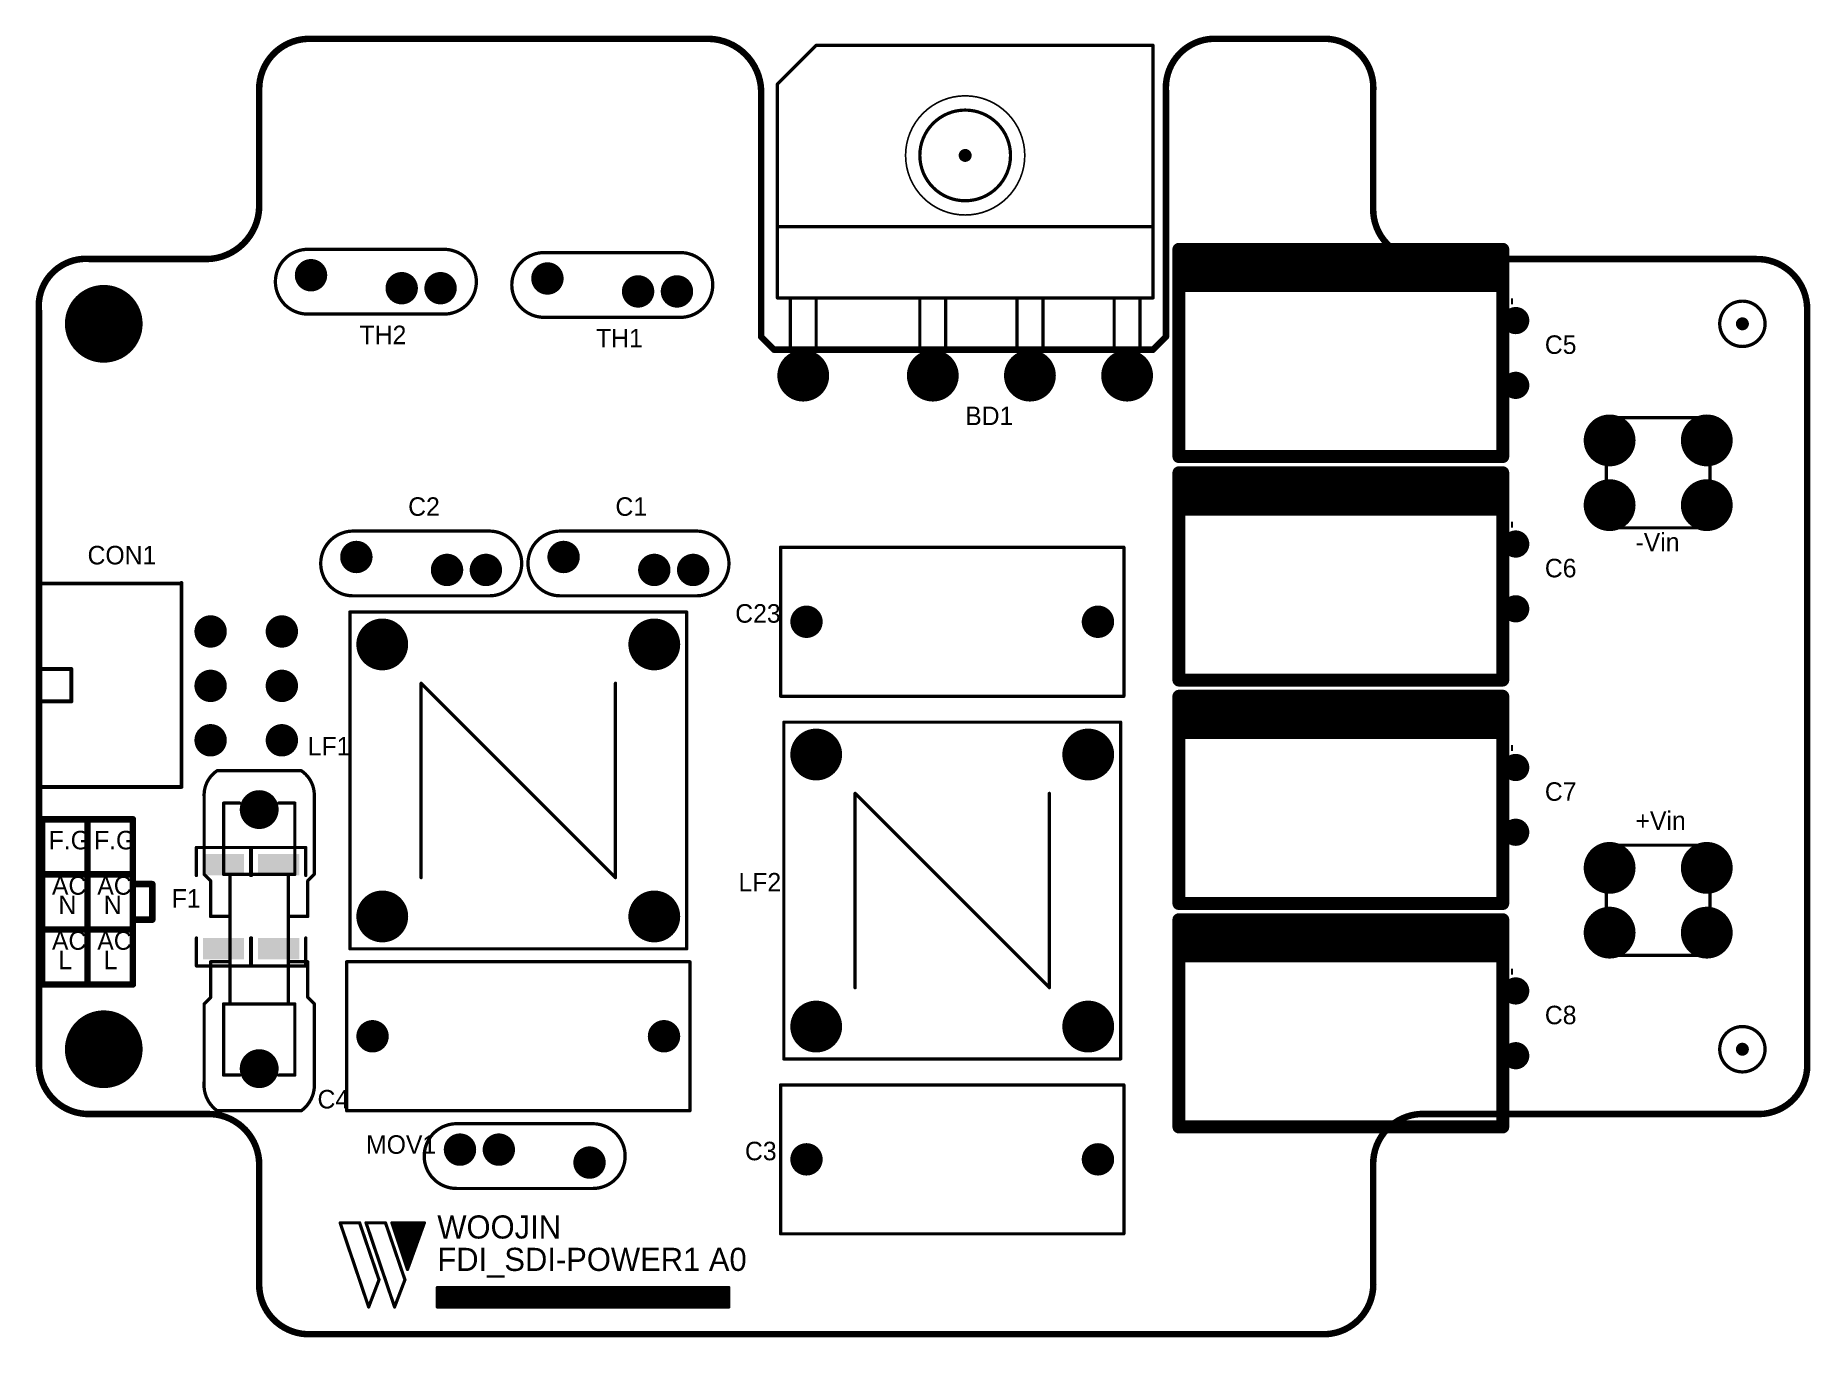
# Model space of a CAD drawing. Extents: x 0 to 137, y 0 to 100.
import ezdxf
from ezdxf.enums import TextEntityAlignment as Align

# ---------------------------------------------------------------- set-up
doc = ezdxf.new("R2010")
doc.units = 0
doc.header["$MEASUREMENT"] = 0
for name, color, linetype in [('2DLINES_1', 2, 'Continuous'), ('BOARD_OUTLINE', 1, 'Continuous'), ('COMP_OUTLINE_TOP', 4, 'Continuous'), ('PADLAYER_BOTTOM', 6, 'Continuous'), ('PADLAYER_TOP', 5, 'Continuous'), ('TEXT_1', 3, 'Continuous'), ('TOOL_TOP', 7, 'Continuous')]:
    doc.layers.add(name, color=color, linetype=linetype)

msp = doc.modelspace()

# ---------------------------------------------------------------- texts
at = {"layer": 'TEXT_1'}
for s, rotation, p in [('-', 89.999982, (114.7, 79.425)), ('C5', 359.999983, (116.25, 75.25)), ('-', 89.999982, (114.7, 62.175)), ('CON1', 359.999982, (3.75, 59)), ('C6', 359.999983, (116.25, 58)), ('LF1', 359.999982, (20.75, 44.25)), ('-', 89.999982, (114.7, 44.925)), ('C7', 359.999983, (116.25, 40.75)), ('LF2', 359.999983, (54, 33.75001)), ('F1', 359.999982, (10.25, 32.5)), ('-', 89.999982, (114.7, 27.675)), ('C8', 359.999983, (116.25, 23.5)), ('C4', 0.000039, (21.5, 16.99999)), ('MOV1', 0.000039, (25.25, 13.49999))]:
    msp.add_text(s, height=1.42858, rotation=rotation, dxfattribs=at).set_placement(p, align=Align.BOTTOM_LEFT)
for s, height, p in [('TH2', 1.42858, (24.75, 76)), ('TH1', 1.42858, (43, 75.75)), ('BD1', 1.42858, (71.5, 69.75)), ('C2', 1.42858, (28.5, 62.75)), ('C1', 1.42858, (44.5, 62.75)), ('-Vin', 1.42858, (123.25, 60)), ('C23', 1.42858, (53.75, 54.5)), ('+Vin', 1.42858, (123.25, 38.5)), ('F.G', 1.42858, (0.75, 37)), ('F.G', 1.42858, (4.25, 37)), ('AC', 1.42858, (1, 33.5)), ('AC', 1.42858, (4.5, 33.5)), ('N', 1.42858, (1.5, 32)), ('N', 1.42858, (5, 32)), ('AC', 1.42858, (1, 29.25)), ('AC', 1.42858, (4.5, 29.25)), ('L', 1.42858, (1.5, 27.75)), ('L', 1.42858, (5, 27.75)), ('C3', 1.42858, (54.5, 13)), ('WOOJIN', 1.785725, (30.75, 6.85)), ('FDI_SDI-POWER1 A0', 1.785725, (30.75, 4.35))]:
    msp.add_text(s, height=height, dxfattribs=at).set_placement(p, align=Align.BOTTOM_LEFT)

# ---------------------------------------------------------------- linework, layer by layer
at = {"layer": '2DLINES_1', "const_width": 0.127}
msp.add_lwpolyline([(66.89891, 91, 1), (76.10109, 91, 1), (66.89891, 91)], format="xyb", dxfattribs=at)
at = {"layer": '2DLINES_1'}
for points, const_width in [([(129, 70.75), (121, 70.75)], 0.25), ([(121, 70.75), (121, 62.25)], 0.25), ([(129, 70.75), (121, 70.75)], 0.25), ([(121, 70.75), (121, 62.25)], 0.25), ([(129, 70.75), (121, 70.75)], 0.25), ([(121, 70.75), (121, 62.25)], 0.25), ([(129, 62.25), (129, 70.75)], 0.25), ([(129, 62.25), (129, 70.75)], 0.25), ([(129, 62.25), (129, 70.75)], 0.25), ([(121, 62.25), (129, 62.25)], 0.25), ([(121, 62.25), (129, 62.25)], 0.25), ([(121, 62.25), (129, 62.25)], 0.25), ([(0.25, 39.75), (3.75, 39.75)], 0.5), ([(0.25, 35.5), (0.25, 39.75)], 0.5), ([(3.75, 39.75), (7.25, 39.75)], 0.5), ([(3.75, 35.5), (3.75, 39.75)], 0.5), ([(3.75, 39.75), (3.75, 35.5)], 0.5), ([(7.25, 39.75), (7.25, 35.5)], 0.5), ([(129, 37.75), (121, 37.75)], 0.25), ([(121, 37.75), (121, 29.25)], 0.25), ([(129, 37.75), (121, 37.75)], 0.25), ([(121, 37.75), (121, 29.25)], 0.25), ([(129, 37.75), (121, 37.75)], 0.25), ([(121, 37.75), (121, 29.25)], 0.25), ([(129, 29.25), (129, 37.75)], 0.25), ([(129, 29.25), (129, 37.75)], 0.25), ([(129, 29.25), (129, 37.75)], 0.25), ([(0.25, 35.5), (3.75, 35.5)], 0.5), ([(0.25, 31.25), (0.25, 35.5)], 0.5), ([(3.75, 35.5), (0.25, 35.5)], 0.5), ([(3.75, 35.5), (7.25, 35.5)], 0.5), ([(3.75, 31.25), (3.75, 35.5)], 0.5), ([(3.75, 35.5), (3.75, 31.25)], 0.5), ([(7.25, 35.5), (3.75, 35.5)], 0.5), ([(7.25, 35.5), (7.25, 31.25)], 0.5), ([(7.25, 34.75), (8.75, 34.75)], 0.5), ([(7.25, 32), (7.25, 34.75)], 0.5), ([(8.75, 34.75), (8.75, 32)], 0.5), ([(8.75, 32), (7.25, 32)], 0.5), ([(3.75, 31.25), (0.25, 31.25)], 0.5), ([(0.25, 31.25), (3.75, 31.25)], 0.5), ([(0.25, 27), (0.25, 31.25)], 0.5), ([(7.25, 31.25), (3.75, 31.25)], 0.5), ([(3.75, 31.25), (7.25, 31.25)], 0.5), ([(3.75, 27), (3.75, 31.25)], 0.5), ([(3.75, 31.25), (3.75, 27)], 0.5), ([(7.25, 31.25), (7.25, 27)], 0.5), ([(121, 29.25), (129, 29.25)], 0.25), ([(121, 29.25), (129, 29.25)], 0.25), ([(121, 29.25), (129, 29.25)], 0.25), ([(3.75, 27), (0.25, 27)], 0.5), ([(7.25, 27), (3.75, 27)], 0.5), ([(23.25, 8.6), (25.45, 2.1)], 0.25), ([(23.25, 8.6), (24.75, 8.6)], 0.25), ([(24.75, 8.6), (26.25, 4.2)], 0.25), ([(25.25, 8.6), (27.45, 2.1)], 0.25), ([(25.25, 8.6), (26.75, 8.6)], 0.25), ([(26.75, 8.6), (28.25, 4.2)], 0.25), ([(27.25, 8.6), (28.45, 5)], 0.25), ([(27.25, 8.6), (28.45, 5)], 0.25), ([(29.75, 8.6), (27.25, 8.6)], 0.25), ([(27.25, 8.6), (29.75, 8.6)], 0.25), ([(27.4, 8.45), (29.6, 8.45)], 0.25), ([(27.4, 8.25), (29.6, 8.25)], 0.25), ([(28.45, 5), (29.75, 8.6)], 0.25), ([(27.5, 8.05), (29.5, 8.05)], 0.25), ([(27.6, 7.85), (29.4, 7.85)], 0.25), ([(27.6, 7.65), (29.4, 7.65)], 0.25), ([(27.7, 7.45), (29.3, 7.45)], 0.25), ([(27.8, 7.25), (29.2, 7.25)], 0.25), ([(27.9, 7.05), (29.1, 7.05)], 0.25), ([(27.9, 6.85), (29, 6.85)], 0.25), ([(28, 6.65), (28.9, 6.65)], 0.25), ([(28, 6.45), (28.9, 6.45)], 0.25), ([(28.1, 6.25), (28.8, 6.25)], 0.25), ([(28.1, 6.05), (28.8, 6.05)], 0.25), ([(28.2, 5.85), (28.7, 5.85)], 0.25), ([(28.3, 5.65), (28.6, 5.65)], 0.25), ([(28.3, 5.45), (28.6, 5.45)], 0.25), ([(25.45, 2.1), (26.25, 4.2)], 0.25), ([(27.45, 2.1), (28.25, 4.2)], 0.25), ([(53.25, 3.6), (30.75, 3.6)], 0.25), ([(30.75, 3.6), (30.75, 2.1)], 0.25), ([(30.95, 3.55), (53.15, 3.55)], 0.25), ([(30.95, 2.15), (30.95, 3.55)], 0.25), ([(31, 3.35), (53, 3.35)], 0.25), ([(31, 2.35), (31, 3.35)], 0.25), ([(31.15, 3.25), (52.95, 3.25)], 0.25), ([(31.15, 2.45), (31.15, 3.25)], 0.25), ([(31.25, 3.1), (52.75, 3.1)], 0.25), ([(31.25, 2.6), (31.25, 3.1)], 0.25), ([(31.35, 3.05), (52.65, 3.05)], 0.25), ([(31.35, 2.65), (31.35, 3.05)], 0.25), ([(52.65, 2.65), (31.35, 2.65)], 0.25), ([(52.55, 2.95), (31.45, 2.95)], 0.25), ([(31.45, 2.95), (31.45, 2.75)], 0.25), ([(31.45, 2.75), (52.55, 2.75)], 0.25), ([(52.55, 2.75), (52.55, 2.95)], 0.25), ([(52.65, 3.05), (52.65, 2.65)], 0.25), ([(52.75, 3.1), (52.75, 2.6)], 0.25), ([(52.95, 3.25), (52.95, 2.45)], 0.25), ([(53, 3.35), (53, 2.35)], 0.25), ([(53.15, 3.55), (53.15, 2.15)], 0.25), ([(53.25, 2.1), (53.25, 3.6)], 0.25), ([(30.75, 2.1), (53.25, 2.1)], 0.25), ([(53.15, 2.15), (30.95, 2.15)], 0.25), ([(53, 2.35), (31, 2.35)], 0.25), ([(52.95, 2.45), (31.15, 2.45)], 0.25), ([(52.75, 2.6), (31.25, 2.6)], 0.25)]:
    msp.add_lwpolyline(points, dxfattribs=dict(at, const_width=const_width))
for points, const_width in [([(120.9375, 70.75, 1), (121.0625, 70.75, 1)], 0.125), ([(120.9375, 70.75, 1), (121.0625, 70.75, 1)], 0.125), ([(120.9375, 70.75, 1), (121.0625, 70.75, 1)], 0.125), ([(120.9375, 70.75, 1), (121.0625, 70.75, 1)], 0.125), ([(120.9375, 70.75, 1), (121.0625, 70.75, 1)], 0.125), ([(120.9375, 70.75, 1), (121.0625, 70.75, 1)], 0.125), ([(128.9375, 70.75, 1), (129.0625, 70.75, 1)], 0.125), ([(128.9375, 70.75, 1), (129.0625, 70.75, 1)], 0.125), ([(128.9375, 70.75, 1), (129.0625, 70.75, 1)], 0.125), ([(128.9375, 70.75, 1), (129.0625, 70.75, 1)], 0.125), ([(128.9375, 70.75, 1), (129.0625, 70.75, 1)], 0.125), ([(128.9375, 70.75, 1), (129.0625, 70.75, 1)], 0.125), ([(120.9375, 62.25, 1), (121.0625, 62.25, 1)], 0.125), ([(120.9375, 62.25, 1), (121.0625, 62.25, 1)], 0.125), ([(120.9375, 62.25, 1), (121.0625, 62.25, 1)], 0.125), ([(120.9375, 62.25, 1), (121.0625, 62.25, 1)], 0.125), ([(120.9375, 62.25, 1), (121.0625, 62.25, 1)], 0.125), ([(120.9375, 62.25, 1), (121.0625, 62.25, 1)], 0.125), ([(128.9375, 62.25, 1), (129.0625, 62.25, 1)], 0.125), ([(128.9375, 62.25, 1), (129.0625, 62.25, 1)], 0.125), ([(128.9375, 62.25, 1), (129.0625, 62.25, 1)], 0.125), ([(128.9375, 62.25, 1), (129.0625, 62.25, 1)], 0.125), ([(128.9375, 62.25, 1), (129.0625, 62.25, 1)], 0.125), ([(128.9375, 62.25, 1), (129.0625, 62.25, 1)], 0.125), ([(0.125, 39.75, 1), (0.375, 39.75, 1)], 0.25), ([(0.125, 39.75, 1), (0.375, 39.75, 1)], 0.25), ([(3.625, 39.75, 1), (3.875, 39.75, 1)], 0.25), ([(3.625, 39.75, 1), (3.875, 39.75, 1)], 0.25), ([(3.625, 39.75, 1), (3.875, 39.75, 1)], 0.25), ([(3.625, 39.75, 1), (3.875, 39.75, 1)], 0.25), ([(7.125, 39.75, 1), (7.375, 39.75, 1)], 0.25), ([(7.125, 39.75, 1), (7.375, 39.75, 1)], 0.25), ([(120.9375, 37.75, 1), (121.0625, 37.75, 1)], 0.125), ([(120.9375, 37.75, 1), (121.0625, 37.75, 1)], 0.125), ([(120.9375, 37.75, 1), (121.0625, 37.75, 1)], 0.125), ([(120.9375, 37.75, 1), (121.0625, 37.75, 1)], 0.125), ([(120.9375, 37.75, 1), (121.0625, 37.75, 1)], 0.125), ([(120.9375, 37.75, 1), (121.0625, 37.75, 1)], 0.125), ([(128.9375, 37.75, 1), (129.0625, 37.75, 1)], 0.125), ([(128.9375, 37.75, 1), (129.0625, 37.75, 1)], 0.125), ([(128.9375, 37.75, 1), (129.0625, 37.75, 1)], 0.125), ([(128.9375, 37.75, 1), (129.0625, 37.75, 1)], 0.125), ([(128.9375, 37.75, 1), (129.0625, 37.75, 1)], 0.125), ([(128.9375, 37.75, 1), (129.0625, 37.75, 1)], 0.125), ([(0.125, 35.5, 1), (0.375, 35.5, 1)], 0.25), ([(0.125, 35.5, 1), (0.375, 35.5, 1)], 0.25), ([(0.125, 35.5, 1), (0.375, 35.5, 1)], 0.25), ([(0.125, 35.5, 1), (0.375, 35.5, 1)], 0.25), ([(3.625, 35.5, 1), (3.875, 35.5, 1)], 0.25), ([(3.625, 35.5, 1), (3.875, 35.5, 1)], 0.25), ([(3.625, 35.5, 1), (3.875, 35.5, 1)], 0.25), ([(3.625, 35.5, 1), (3.875, 35.5, 1)], 0.25), ([(3.625, 35.5, 1), (3.875, 35.5, 1)], 0.25), ([(3.625, 35.5, 1), (3.875, 35.5, 1)], 0.25), ([(3.625, 35.5, 1), (3.875, 35.5, 1)], 0.25), ([(3.625, 35.5, 1), (3.875, 35.5, 1)], 0.25), ([(7.125, 35.5, 1), (7.375, 35.5, 1)], 0.25), ([(7.125, 35.5, 1), (7.375, 35.5, 1)], 0.25), ([(7.125, 35.5, 1), (7.375, 35.5, 1)], 0.25), ([(7.125, 35.5, 1), (7.375, 35.5, 1)], 0.25), ([(7.125, 34.75, 1), (7.375, 34.75, 1)], 0.25), ([(7.125, 34.75, 1), (7.375, 34.75, 1)], 0.25), ([(8.625, 34.75, 1), (8.875, 34.75, 1)], 0.25), ([(8.625, 34.75, 1), (8.875, 34.75, 1)], 0.25), ([(7.125, 32, 1), (7.375, 32, 1)], 0.25), ([(7.125, 32, 1), (7.375, 32, 1)], 0.25), ([(8.625, 32, 1), (8.875, 32, 1)], 0.25), ([(8.625, 32, 1), (8.875, 32, 1)], 0.25), ([(0.125, 31.25, 1), (0.375, 31.25, 1)], 0.25), ([(0.125, 31.25, 1), (0.375, 31.25, 1)], 0.25), ([(0.125, 31.25, 1), (0.375, 31.25, 1)], 0.25), ([(0.125, 31.25, 1), (0.375, 31.25, 1)], 0.25), ([(3.625, 31.25, 1), (3.875, 31.25, 1)], 0.25), ([(3.625, 31.25, 1), (3.875, 31.25, 1)], 0.25), ([(3.625, 31.25, 1), (3.875, 31.25, 1)], 0.25), ([(3.625, 31.25, 1), (3.875, 31.25, 1)], 0.25), ([(3.625, 31.25, 1), (3.875, 31.25, 1)], 0.25), ([(3.625, 31.25, 1), (3.875, 31.25, 1)], 0.25), ([(3.625, 31.25, 1), (3.875, 31.25, 1)], 0.25), ([(3.625, 31.25, 1), (3.875, 31.25, 1)], 0.25), ([(7.125, 31.25, 1), (7.375, 31.25, 1)], 0.25), ([(7.125, 31.25, 1), (7.375, 31.25, 1)], 0.25), ([(7.125, 31.25, 1), (7.375, 31.25, 1)], 0.25), ([(7.125, 31.25, 1), (7.375, 31.25, 1)], 0.25), ([(120.9375, 29.25, 1), (121.0625, 29.25, 1)], 0.125), ([(120.9375, 29.25, 1), (121.0625, 29.25, 1)], 0.125), ([(120.9375, 29.25, 1), (121.0625, 29.25, 1)], 0.125), ([(120.9375, 29.25, 1), (121.0625, 29.25, 1)], 0.125), ([(120.9375, 29.25, 1), (121.0625, 29.25, 1)], 0.125), ([(120.9375, 29.25, 1), (121.0625, 29.25, 1)], 0.125), ([(128.9375, 29.25, 1), (129.0625, 29.25, 1)], 0.125), ([(128.9375, 29.25, 1), (129.0625, 29.25, 1)], 0.125), ([(128.9375, 29.25, 1), (129.0625, 29.25, 1)], 0.125), ([(128.9375, 29.25, 1), (129.0625, 29.25, 1)], 0.125), ([(128.9375, 29.25, 1), (129.0625, 29.25, 1)], 0.125), ([(128.9375, 29.25, 1), (129.0625, 29.25, 1)], 0.125), ([(0.125, 27, 1), (0.375, 27, 1)], 0.25), ([(0.125, 27, 1), (0.375, 27, 1)], 0.25), ([(3.625, 27, 1), (3.875, 27, 1)], 0.25), ([(3.625, 27, 1), (3.875, 27, 1)], 0.25), ([(3.625, 27, 1), (3.875, 27, 1)], 0.25), ([(3.625, 27, 1), (3.875, 27, 1)], 0.25), ([(7.125, 27, 1), (7.375, 27, 1)], 0.25), ([(7.125, 27, 1), (7.375, 27, 1)], 0.25), ([(23.1875, 8.6, 1), (23.3125, 8.6, 1)], 0.125), ([(23.1875, 8.6, 1), (23.3125, 8.6, 1)], 0.125), ([(24.6875, 8.6, 1), (24.8125, 8.6, 1)], 0.125), ([(24.6875, 8.6, 1), (24.8125, 8.6, 1)], 0.125), ([(25.1875, 8.6, 1), (25.3125, 8.6, 1)], 0.125), ([(25.1875, 8.6, 1), (25.3125, 8.6, 1)], 0.125), ([(26.6875, 8.6, 1), (26.8125, 8.6, 1)], 0.125), ([(26.6875, 8.6, 1), (26.8125, 8.6, 1)], 0.125), ([(27.1875, 8.6, 1), (27.3125, 8.6, 1)], 0.125), ([(27.1875, 8.6, 1), (27.3125, 8.6, 1)], 0.125), ([(27.1875, 8.6, 1), (27.3125, 8.6, 1)], 0.125), ([(27.1875, 8.6, 1), (27.3125, 8.6, 1)], 0.125), ([(27.3375, 8.45, 1), (27.4625, 8.45, 1)], 0.125), ([(27.3375, 8.25, 1), (27.4625, 8.25, 1)], 0.125), ([(29.5375, 8.45, 1), (29.6625, 8.45, 1)], 0.125), ([(29.5375, 8.25, 1), (29.6625, 8.25, 1)], 0.125), ([(29.6875, 8.6, 1), (29.8125, 8.6, 1)], 0.125), ([(29.6875, 8.6, 1), (29.8125, 8.6, 1)], 0.125), ([(29.6875, 8.6, 1), (29.8125, 8.6, 1)], 0.125), ([(27.4375, 8.05, 1), (27.5625, 8.05, 1)], 0.125), ([(27.5375, 7.85, 1), (27.6625, 7.85, 1)], 0.125), ([(27.5375, 7.65, 1), (27.6625, 7.65, 1)], 0.125), ([(27.6375, 7.45, 1), (27.7625, 7.45, 1)], 0.125), ([(27.7375, 7.25, 1), (27.8625, 7.25, 1)], 0.125), ([(27.8375, 7.05, 1), (27.9625, 7.05, 1)], 0.125), ([(27.8375, 6.85, 1), (27.9625, 6.85, 1)], 0.125), ([(28.9375, 6.85, 1), (29.0625, 6.85, 1)], 0.125), ([(29.0375, 7.05, 1), (29.1625, 7.05, 1)], 0.125), ([(29.1375, 7.25, 1), (29.2625, 7.25, 1)], 0.125), ([(29.2375, 7.45, 1), (29.3625, 7.45, 1)], 0.125), ([(29.3375, 7.85, 1), (29.4625, 7.85, 1)], 0.125), ([(29.3375, 7.65, 1), (29.4625, 7.65, 1)], 0.125), ([(29.4375, 8.05, 1), (29.5625, 8.05, 1)], 0.125), ([(27.9375, 6.65, 1), (28.0625, 6.65, 1)], 0.125), ([(27.9375, 6.45, 1), (28.0625, 6.45, 1)], 0.125), ([(28.0375, 6.25, 1), (28.1625, 6.25, 1)], 0.125), ([(28.0375, 6.05, 1), (28.1625, 6.05, 1)], 0.125), ([(28.1375, 5.85, 1), (28.2625, 5.85, 1)], 0.125), ([(28.2375, 5.65, 1), (28.3625, 5.65, 1)], 0.125), ([(28.2375, 5.45, 1), (28.3625, 5.45, 1)], 0.125), ([(28.5375, 5.65, 1), (28.6625, 5.65, 1)], 0.125), ([(28.5375, 5.45, 1), (28.6625, 5.45, 1)], 0.125), ([(28.6375, 5.85, 1), (28.7625, 5.85, 1)], 0.125), ([(28.7375, 6.25, 1), (28.8625, 6.25, 1)], 0.125), ([(28.7375, 6.05, 1), (28.8625, 6.05, 1)], 0.125), ([(28.8375, 6.65, 1), (28.9625, 6.65, 1)], 0.125), ([(28.8375, 6.45, 1), (28.9625, 6.45, 1)], 0.125), ([(26.1875, 4.2, 1), (26.3125, 4.2, 1)], 0.125), ([(26.1875, 4.2, 1), (26.3125, 4.2, 1)], 0.125), ([(28.1875, 4.2, 1), (28.3125, 4.2, 1)], 0.125), ([(28.1875, 4.2, 1), (28.3125, 4.2, 1)], 0.125), ([(28.3875, 5, 1), (28.5125, 5, 1)], 0.125), ([(28.3875, 5, 1), (28.5125, 5, 1)], 0.125), ([(28.3875, 5, 1), (28.5125, 5, 1)], 0.125), ([(30.6875, 3.6, 1), (30.8125, 3.6, 1)], 0.125), ([(30.6875, 3.6, 1), (30.8125, 3.6, 1)], 0.125), ([(30.8875, 3.55, 1), (31.0125, 3.55, 1)], 0.125), ([(30.8875, 3.55, 1), (31.0125, 3.55, 1)], 0.125), ([(30.9375, 3.35, 1), (31.0625, 3.35, 1)], 0.125), ([(30.9375, 3.35, 1), (31.0625, 3.35, 1)], 0.125), ([(31.0875, 3.25, 1), (31.2125, 3.25, 1)], 0.125), ([(31.0875, 3.25, 1), (31.2125, 3.25, 1)], 0.125), ([(31.1875, 3.1, 1), (31.3125, 3.1, 1)], 0.125), ([(31.1875, 3.1, 1), (31.3125, 3.1, 1)], 0.125), ([(31.2875, 3.05, 1), (31.4125, 3.05, 1)], 0.125), ([(31.2875, 3.05, 1), (31.4125, 3.05, 1)], 0.125), ([(31.2875, 2.65, 1), (31.4125, 2.65, 1)], 0.125), ([(31.2875, 2.65, 1), (31.4125, 2.65, 1)], 0.125), ([(31.3875, 2.95, 1), (31.5125, 2.95, 1)], 0.125), ([(31.3875, 2.95, 1), (31.5125, 2.95, 1)], 0.125), ([(31.3875, 2.75, 1), (31.5125, 2.75, 1)], 0.125), ([(31.3875, 2.75, 1), (31.5125, 2.75, 1)], 0.125), ([(52.4875, 2.95, 1), (52.6125, 2.95, 1)], 0.125), ([(52.4875, 2.95, 1), (52.6125, 2.95, 1)], 0.125), ([(52.4875, 2.75, 1), (52.6125, 2.75, 1)], 0.125), ([(52.4875, 2.75, 1), (52.6125, 2.75, 1)], 0.125), ([(52.5875, 3.05, 1), (52.7125, 3.05, 1)], 0.125), ([(52.5875, 3.05, 1), (52.7125, 3.05, 1)], 0.125), ([(52.5875, 2.65, 1), (52.7125, 2.65, 1)], 0.125), ([(52.5875, 2.65, 1), (52.7125, 2.65, 1)], 0.125), ([(52.6875, 3.1, 1), (52.8125, 3.1, 1)], 0.125), ([(52.6875, 3.1, 1), (52.8125, 3.1, 1)], 0.125), ([(52.8875, 3.25, 1), (53.0125, 3.25, 1)], 0.125), ([(52.8875, 3.25, 1), (53.0125, 3.25, 1)], 0.125), ([(52.9375, 3.35, 1), (53.0625, 3.35, 1)], 0.125), ([(52.9375, 3.35, 1), (53.0625, 3.35, 1)], 0.125), ([(53.0875, 3.55, 1), (53.2125, 3.55, 1)], 0.125), ([(53.0875, 3.55, 1), (53.2125, 3.55, 1)], 0.125), ([(53.1875, 3.6, 1), (53.3125, 3.6, 1)], 0.125), ([(53.1875, 3.6, 1), (53.3125, 3.6, 1)], 0.125), ([(25.3875, 2.1, 1), (25.5125, 2.1, 1)], 0.125), ([(25.3875, 2.1, 1), (25.5125, 2.1, 1)], 0.125), ([(27.3875, 2.1, 1), (27.5125, 2.1, 1)], 0.125), ([(27.3875, 2.1, 1), (27.5125, 2.1, 1)], 0.125), ([(30.6875, 2.1, 1), (30.8125, 2.1, 1)], 0.125), ([(30.6875, 2.1, 1), (30.8125, 2.1, 1)], 0.125), ([(30.8875, 2.15, 1), (31.0125, 2.15, 1)], 0.125), ([(30.8875, 2.15, 1), (31.0125, 2.15, 1)], 0.125), ([(30.9375, 2.35, 1), (31.0625, 2.35, 1)], 0.125), ([(30.9375, 2.35, 1), (31.0625, 2.35, 1)], 0.125), ([(31.0875, 2.45, 1), (31.2125, 2.45, 1)], 0.125), ([(31.0875, 2.45, 1), (31.2125, 2.45, 1)], 0.125), ([(31.1875, 2.6, 1), (31.3125, 2.6, 1)], 0.125), ([(31.1875, 2.6, 1), (31.3125, 2.6, 1)], 0.125), ([(52.6875, 2.6, 1), (52.8125, 2.6, 1)], 0.125), ([(52.6875, 2.6, 1), (52.8125, 2.6, 1)], 0.125), ([(52.8875, 2.45, 1), (53.0125, 2.45, 1)], 0.125), ([(52.8875, 2.45, 1), (53.0125, 2.45, 1)], 0.125), ([(52.9375, 2.35, 1), (53.0625, 2.35, 1)], 0.125), ([(52.9375, 2.35, 1), (53.0625, 2.35, 1)], 0.125), ([(53.0875, 2.15, 1), (53.2125, 2.15, 1)], 0.125), ([(53.0875, 2.15, 1), (53.2125, 2.15, 1)], 0.125), ([(53.1875, 2.1, 1), (53.3125, 2.1, 1)], 0.125), ([(53.1875, 2.1, 1), (53.3125, 2.1, 1)], 0.125)]:
    msp.add_lwpolyline(points, format="xyb", close=True, dxfattribs=dict(at, const_width=const_width))
at = {"layer": 'BOARD_OUTLINE', "const_width": 0.5}
for points in [[(21, 100, 0.42369), (16.99798, 96.125)], [(51.75, 100), (21, 100, 0.42369)], [(55.75, 96, 0.396577), (51.75, 100)], [(91, 100, 0.43248), (86.99276, 96.23366, 0.015491)], [(99, 100), (91, 100, 0.43248)], [(103.00724, 96.23365, 0.432479), (99, 100)], [(17, 96), (17, 87, -0.396577)], [(55.75, 77), (55.75, 96, 0.396577)], [(86.99276, 96.23366, 0.015491), (87, 96)], [(103, 96, 0.01549), (103.00724, 96.23365, 0.432479)], [(17, 87, -0.396577), (13, 83)], [(102.99663, 86.8391, -0.010472), (103, 87)], [(107, 83, -0.426536), (102.99663, 86.8391, -0.010472)], [(4, 83, 0.444738), (-0.01935, 79.375, 0.025776)], [(13, 83), (4, 83, 0.444738)], [(132.5, 83), (107, 83, -0.426536)], [(136.50201, 79.12516, 0.423703), (132.5, 83)], [(-0.01935, 79.375, 0.025776), (0, 79)], [(0, 79), (0, 21, 0.010458)], [(136.5, 79), (136.50201, 79.12516, 0.423703)], [(0, 21, 0.010458), (-0.00336, 20.8393, 0.42652)], [(-0.00336, 20.8393, 0.42652), (4, 17)], [(132.5, 17, 0.432479), (136.50723, 20.76635, 0.01549)], [(136.50723, 20.76635, 0.01549), (136.5, 21)], [(4, 17), (13, 17, -0.420458)], [(13, 17, -0.420458), (17.00089, 13.08333)], [(102.99663, 13.16091, -0.426536), (107, 17)], [(107, 17), (132.5, 17, 0.432479)], [(17, 13), (17, 4, 0.010472)], [(103, 13, -0.010472), (102.99663, 13.16091, -0.426536)], [(103, 4), (103, 13, -0.010472)], [(17, 4, 0.010472), (16.99663, 3.83909, 0.426536)], [(103.00337, 3.83909, 0.010472), (103, 4)], [(16.99663, 3.83909, 0.426536), (21, 0)], [(99, 0, 0.426536), (103.00337, 3.83909, 0.010472)], [(21, 0), (99, 0, 0.426536)]]:
    msp.add_lwpolyline(points, format="xyb", dxfattribs=at)
at = {"layer": 'BOARD_OUTLINE', "const_width": 0.25}
for points in [[(20.875, 100, 1), (21.125, 100, 1)], [(20.875, 100, 1), (21.125, 100, 1)], [(51.625, 100, 1), (51.875, 100, 1)], [(51.625, 100, 1), (51.875, 100, 1)], [(90.875, 100, 1), (91.125, 100, 1)], [(90.875, 100, 1), (91.125, 100, 1)], [(98.875, 100, 1), (99.125, 100, 1)], [(98.875, 100, 1), (99.125, 100, 1)], [(16.87298, 96.125, 1), (17.12298, 96.125, 1)], [(16.87298, 96.125, 1), (17.12298, 96.125, 1)], [(16.875, 96, 1), (17.125, 96, 1)], [(16.875, 96, 1), (17.125, 96, 1)], [(55.625, 96, 1), (55.875, 96, 1)], [(55.625, 96, 1), (55.875, 96, 1)], [(86.86776, 96.23366, 1), (87.11776, 96.23366, 1)], [(86.86776, 96.23366, 1), (87.11776, 96.23366, 1)], [(86.875, 96, 1), (87.125, 96, 1)], [(86.875, 96, 1), (87.125, 96, 1)], [(102.875, 96, 1), (103.125, 96, 1)], [(102.875, 96, 1), (103.125, 96, 1)], [(102.88224, 96.23365, 1), (103.13224, 96.23365, 1)], [(102.88224, 96.23365, 1), (103.13224, 96.23365, 1)], [(16.875, 87, 1), (17.125, 87, 1)], [(16.875, 87, 1), (17.125, 87, 1)], [(102.87163, 86.8391, 1), (103.12163, 86.8391, 1)], [(102.87163, 86.8391, 1), (103.12163, 86.8391, 1)], [(102.875, 87, 1), (103.125, 87, 1)], [(102.875, 87, 1), (103.125, 87, 1)], [(3.875, 83, 1), (4.125, 83, 1)], [(3.875, 83, 1), (4.125, 83, 1)], [(12.875, 83, 1), (13.125, 83, 1)], [(12.875, 83, 1), (13.125, 83, 1)], [(106.875, 83, 1), (107.125, 83, 1)], [(106.875, 83, 1), (107.125, 83, 1)], [(132.375, 83, 1), (132.625, 83, 1)], [(132.375, 83, 1), (132.625, 83, 1)], [(-0.14435, 79.375, 1), (0.10565, 79.375, 1)], [(-0.14435, 79.375, 1), (0.10565, 79.375, 1)], [(-0.125, 79, 1), (0.125, 79, 1)], [(-0.125, 79, 1), (0.125, 79, 1)], [(136.375, 79, 1), (136.625, 79, 1)], [(136.375, 79, 1), (136.625, 79, 1)], [(136.37701, 79.12516, 1), (136.62701, 79.12516, 1)], [(136.37701, 79.12516, 1), (136.62701, 79.12516, 1)], [(55.625, 77, 1), (55.875, 77, 1)], [(55.625, 77, 1), (55.875, 77, 1)], [(86.875, 77, 1), (87.125, 77, 1)], [(86.875, 77, 1), (87.125, 77, 1)], [(56.625, 76, 1), (56.875, 76, 1)], [(56.625, 76, 1), (56.875, 76, 1)], [(85.875, 76, 1), (86.125, 76, 1)], [(85.875, 76, 1), (86.125, 76, 1)], [(-0.12836, 20.8393, 1), (0.12164, 20.8393, 1)], [(-0.12836, 20.8393, 1), (0.12164, 20.8393, 1)], [(-0.125, 21, 1), (0.125, 21, 1)], [(-0.125, 21, 1), (0.125, 21, 1)], [(136.375, 21, 1), (136.625, 21, 1)], [(136.375, 21, 1), (136.625, 21, 1)], [(136.38223, 20.76635, 1), (136.63223, 20.76635, 1)], [(136.38223, 20.76635, 1), (136.63223, 20.76635, 1)], [(3.875, 17, 1), (4.125, 17, 1)], [(3.875, 17, 1), (4.125, 17, 1)], [(12.875, 17, 1), (13.125, 17, 1)], [(12.875, 17, 1), (13.125, 17, 1)], [(106.875, 17, 1), (107.125, 17, 1)], [(106.875, 17, 1), (107.125, 17, 1)], [(132.375, 17, 1), (132.625, 17, 1)], [(132.375, 17, 1), (132.625, 17, 1)], [(16.875, 13, 1), (17.125, 13, 1)], [(16.875, 13, 1), (17.125, 13, 1)], [(16.87589, 13.08333, 1), (17.12589, 13.08333, 1)], [(16.87589, 13.08333, 1), (17.12589, 13.08333, 1)], [(102.87163, 13.16091, 1), (103.12163, 13.16091, 1)], [(102.87163, 13.16091, 1), (103.12163, 13.16091, 1)], [(102.875, 13, 1), (103.125, 13, 1)], [(102.875, 13, 1), (103.125, 13, 1)], [(16.875, 4, 1), (17.125, 4, 1)], [(16.875, 4, 1), (17.125, 4, 1)], [(102.875, 4, 1), (103.125, 4, 1)], [(102.875, 4, 1), (103.125, 4, 1)], [(16.87163, 3.83909, 1), (17.12163, 3.83909, 1)], [(16.87163, 3.83909, 1), (17.12163, 3.83909, 1)], [(102.87837, 3.83909, 1), (103.12837, 3.83909, 1)], [(102.87837, 3.83909, 1), (103.12837, 3.83909, 1)], [(20.875, 0, 1), (21.125, 0, 1)], [(20.875, 0, 1), (21.125, 0, 1)], [(98.875, 0, 1), (99.125, 0, 1)], [(98.875, 0, 1), (99.125, 0, 1)]]:
    msp.add_lwpolyline(points, format="xyb", close=True, dxfattribs=at)
at = {"layer": 'BOARD_OUTLINE', "const_width": 0.5}
for points in [[(16.99798, 96.125), (17, 96)], [(87, 96), (87, 77)], [(103, 87), (103, 96)], [(136.5, 21), (136.5, 79)], [(56.75, 76), (55.75, 77)], [(87, 77), (86, 76)], [(86, 76), (56.75, 76)], [(17.00089, 13.08333), (17, 13)]]:
    msp.add_lwpolyline(points, dxfattribs=at)
at = {"layer": 'COMP_OUTLINE_TOP'}
for points, const_width in [([(60, 99.5), (57, 96.5)], 0.25), ([(86, 99.5), (60, 99.5)], 0.25), ([(86, 85.5), (86, 99.5)], 0.25), ([(57, 96.5), (57, 85.5)], 0.25), ([(86, 85.5), (57, 85.5)], 0.25), ([(57, 85.5), (57, 80)], 0.25), ([(86, 80), (86, 85.5)], 0.25), ([(88, 67.75001), (88, 83.75001)], 1), ([(88, 83.75001), (113, 83.75)], 1), ([(88.25, 83.25001), (113, 83.25)], 1), ([(113, 83.75), (113, 67.75)], 1), ([(113, 82.45), (88.25, 82.45001)], 1), ([(88.25, 81.65001), (113, 81.65)], 1), ([(88.25, 80.95001), (113, 80.95)], 1), ([(57, 80), (86, 80)], 0.25), ([(60, 80), (58, 80)], 0.25), ([(58, 80), (58, 76)], 0.25), ([(60, 76), (60, 80)], 0.25), ([(70, 80), (68, 80)], 0.25), ([(68, 80), (68, 76)], 0.25), ([(70, 76), (70, 80)], 0.25), ([(77.5, 80), (75.5, 80)], 0.25), ([(75.5, 80), (75.5, 76)], 0.25), ([(77.5, 76), (77.5, 80)], 0.25), ([(85, 80), (83, 80)], 0.25), ([(83, 80), (83, 76)], 0.25), ([(85, 76), (85, 80)], 0.25), ([(31.25, 78.75), (20.75, 78.75)], 0.254), ([(49.5, 78.5), (39, 78.5)], 0.254), ([(58, 76), (60, 76)], 0.25), ([(68, 76), (70, 76)], 0.25), ([(75.5, 76), (77.5, 76)], 0.25), ([(83, 76), (85, 76)], 0.25), ([(113, 67.75), (88, 67.75001)], 1), ([(88, 50.50001), (88, 66.50001)], 1), ([(88, 66.50001), (113, 66.5)], 1), ([(88.25, 66.00001), (113, 66)], 1), ([(113, 66.5), (113, 50.5)], 1), ([(113, 65.2), (88.25, 65.20001)], 1), ([(88.25, 64.40001), (113, 64.4)], 1), ([(88.25, 63.70001), (113, 63.7)], 1), ([(57.25, 49.25), (57.25, 60.75)], 0.254), ([(57.25, 60.75), (83.75, 60.75)], 0.254), ([(83.75, 60.75), (83.75, 49.25)], 0.254), ([(11, 57.95), (0, 57.95)], 0.3), ([(0, 57.95), (0, 42.25)], 0.3), ([(11, 42.25), (11, 58)], 0.3), ([(34.75, 57), (24.25, 57)], 0.254), ([(50.75, 57), (40.25, 57)], 0.254), ([(24, 55.75), (50, 55.75)], 0.254), ([(24, 29.75), (24, 55.75)], 0.254), ([(50, 55.75), (50, 29.75)], 0.254), ([(0, 48.85), (0, 51.35)], 0.3), ([(0, 51.35), (2.5, 51.35)], 0.3), ([(2.5, 51.35), (2.5, 48.85)], 0.3), ([(113, 50.5), (88, 50.50001)], 1), ([(44.5, 35.25), (29.5, 50.25)], 0.254), ([(29.5, 50.25), (29.5, 35.25)], 0.254), ([(44.5, 50.25), (44.5, 35.25)], 0.254), ([(83.75, 49.25), (57.25, 49.25)], 0.254), ([(88, 33.25001), (88, 49.25001)], 1), ([(88, 49.25001), (113, 49.25)], 1), ([(113, 49.25), (113, 33.25)], 1), ([(2.5, 48.85), (0, 48.85)], 0.3), ([(88.25, 48.75001), (113, 48.75)], 1), ([(113, 47.95), (88.25, 47.95001)], 1), ([(57.5, 21.25001), (57.50001, 47.25001)], 0.254), ([(57.50001, 47.25001), (83.50001, 47.25)], 0.254), ([(83.50001, 47.25), (83.5, 21.25)], 0.254), ([(88.25, 47.15001), (113, 47.15)], 1), ([(88.25, 46.45001), (113, 46.45)], 1), ([(0, 42.25), (11, 42.25)], 0.3), ([(12.75001, 41.5), (12.75001, 35.5)], 0.254), ([(15.50001, 41), (14.25001, 41)], 0.254), ([(14.25001, 41), (14.25001, 35.5)], 0.254), ([(19.75001, 41), (18.50001, 41)], 0.254), ([(19.75001, 35.5), (19.75001, 41)], 0.254), ([(63, 26.75001), (63.00001, 41.75001)], 0.254), ([(63.00001, 41.75001), (78, 26.75)], 0.254), ([(78, 26.75), (78.00001, 41.75)], 0.254), ([(16.3455, 37.572), (12.1545, 37.572)], 0.254), ([(12.1545, 37.572), (12.1545, 35.413)], 0.254), ([(16.3455, 35.413), (16.3455, 37.572)], 0.254), ([(20.5955, 37.572), (16.4045, 37.572)], 0.254), ([(16.4045, 37.572), (16.4045, 35.413)], 0.254), ([(20.5955, 35.413), (20.5955, 37.572)], 0.254), ([(12.75001, 35.5), (13.25, 35)], 0.254), ([(14.25001, 35.5), (14.75001, 35.5)], 0.254), ([(14.25001, 35.5), (19.75001, 35.5)], 0.254), ([(14.75001, 35.5), (14.75, 25.5)], 0.254), ([(19.25, 25.5), (19.25001, 35.5)], 0.254), ([(19.25001, 35.5), (19.75001, 35.5)], 0.254), ([(20.75, 35), (21.25001, 35.5)], 0.254), ([(13.25, 35), (13.25, 32.25)], 0.254), ([(20.75, 32.25), (20.75, 35)], 0.254), ([(113, 33.25), (88, 33.25001)], 1), ([(13.25, 32.25), (14.75, 32.25)], 0.254), ([(19.25, 32.25), (20.75, 32.25)], 0.254), ([(88, 16.00001), (88, 32.00001)], 1), ([(88, 32.00001), (113, 32)], 1), ([(88.25, 31.50001), (113, 31.5)], 1), ([(113, 32), (113, 16)], 1), ([(12.1545, 28.428), (12.1545, 30.587)], 0.254), ([(16.3455, 30.587), (16.3455, 28.428)], 0.254), ([(16.4045, 28.428), (16.4045, 30.587)], 0.254), ([(20.5955, 30.587), (20.5955, 28.428)], 0.254), ([(113, 30.7), (88.25, 30.70001)], 1), ([(88.25, 29.90001), (113, 29.9)], 1), ([(14.75, 28.75), (13.25, 28.75)], 0.254), ([(13.25, 28.75), (13.25, 26)], 0.254), ([(20.75, 28.75), (19.25, 28.75)], 0.254), ([(20.75, 26), (20.75, 28.75)], 0.254), ([(23.75, 28.74999), (50.25, 28.75)], 0.254), ([(23.75, 17.24999), (23.75, 28.74999)], 0.254), ([(50, 29.75), (24, 29.75)], 0.254), ([(50.25, 28.75), (50.25, 17.25)], 0.254), ([(88.25, 29.20001), (113, 29.2)], 1), ([(16.3455, 28.428), (12.1545, 28.428)], 0.254), ([(20.5955, 28.428), (16.4045, 28.428)], 0.254), ([(13.25, 26), (12.75, 25.5)], 0.254), ([(21.25, 25.5), (20.75, 26)], 0.254), ([(14.75, 25.5), (14.25, 25.5)], 0.254), ([(14.25, 25.5), (14.25, 20)], 0.254), ([(14.25, 25.5), (19.75, 25.5)], 0.254), ([(19.75, 25.5), (19.25, 25.5)], 0.254), ([(19.75, 20), (19.75, 25.5)], 0.254), ([(21.25, 19.5), (21.25, 25.5)], 0.254), ([(83.5, 21.25), (57.5, 21.25001)], 0.254), ([(14.25, 20), (15.5, 20)], 0.254), ([(18.5, 20), (19.75, 20)], 0.254), ([(57.25, 7.75), (57.25, 19.25)], 0.254), ([(57.25, 19.25), (83.75, 19.25)], 0.254), ([(83.75, 19.25), (83.75, 7.75)], 0.254), ([(50.25, 17.25), (23.75, 17.24999)], 0.254), ([(113, 16), (88, 16.00001)], 1), ([(32.25, 16.25), (42.75, 16.25)], 0.254), ([(83.75, 7.75), (57.25, 7.75)], 0.254)]:
    msp.add_lwpolyline(points, dxfattribs=dict(at, const_width=const_width))
for points, const_width in [([(59.9375, 99.5, 1), (60.0625, 99.5, 1)], 0.125), ([(59.9375, 99.5, 1), (60.0625, 99.5, 1)], 0.125), ([(85.9375, 99.5, 1), (86.0625, 99.5, 1)], 0.125), ([(85.9375, 99.5, 1), (86.0625, 99.5, 1)], 0.125), ([(56.9375, 96.5, 1), (57.0625, 96.5, 1)], 0.125), ([(56.9375, 96.5, 1), (57.0625, 96.5, 1)], 0.125), ([(56.9375, 85.5, 1), (57.0625, 85.5, 1)], 0.125), ([(56.9375, 85.5, 1), (57.0625, 85.5, 1)], 0.125), ([(56.9375, 85.5, 1), (57.0625, 85.5, 1)], 0.125), ([(85.9375, 85.5, 1), (86.0625, 85.5, 1)], 0.125), ([(85.9375, 85.5, 1), (86.0625, 85.5, 1)], 0.125), ([(85.9375, 85.5, 1), (86.0625, 85.5, 1)], 0.125), ([(20.6865, 83.75, 1), (20.8135, 83.75, 1)], 0.127), ([(20.6865, 83.75, 1), (20.8135, 83.75, 1)], 0.127), ([(31.1865, 83.75, 1), (31.3135, 83.75, 1)], 0.127), ([(31.1865, 83.75, 1), (31.3135, 83.75, 1)], 0.127), ([(38.9365, 83.5, 1), (39.0635, 83.5, 1)], 0.127), ([(38.9365, 83.5, 1), (39.0635, 83.5, 1)], 0.127), ([(49.4365, 83.5, 1), (49.5635, 83.5, 1)], 0.127), ([(49.4365, 83.5, 1), (49.5635, 83.5, 1)], 0.127), ([(87.75, 83.75001, 1), (88.25, 83.75001, 1)], 0.5), ([(87.75, 83.75001, 1), (88.25, 83.75001, 1)], 0.5), ([(88, 83.25001, 1), (88.5, 83.25001, 1)], 0.5), ([(112.75, 83.75, 1), (113.25, 83.75, 1)], 0.5), ([(112.75, 83.75, 1), (113.25, 83.75, 1)], 0.5), ([(112.75, 83.25, 1), (113.25, 83.25, 1)], 0.5), ([(88, 82.45001, 1), (88.5, 82.45001, 1)], 0.5), ([(112.75, 82.45, 1), (113.25, 82.45, 1)], 0.5), ([(18.1865, 81.25, 1), (18.3135, 81.25, 1)], 0.127), ([(18.1865, 81.25, 1), (18.3135, 81.25, 1)], 0.127), ([(33.69962, 81.25, 1), (33.82662, 81.25, 1)], 0.127), ([(33.69962, 81.25, 1), (33.82662, 81.25, 1)], 0.127), ([(36.4365, 81, 1), (36.5635, 81, 1)], 0.127), ([(36.4365, 81, 1), (36.5635, 81, 1)], 0.127), ([(51.94962, 81, 1), (52.07662, 81, 1)], 0.127), ([(51.94962, 81, 1), (52.07662, 81, 1)], 0.127), ([(88, 81.65001, 1), (88.5, 81.65001, 1)], 0.5), ([(88, 80.95001, 1), (88.5, 80.95001, 1)], 0.5), ([(112.75, 81.65, 1), (113.25, 81.65, 1)], 0.5), ([(112.75, 80.95, 1), (113.25, 80.95, 1)], 0.5), ([(56.9375, 80, 1), (57.0625, 80, 1)], 0.125), ([(56.9375, 80, 1), (57.0625, 80, 1)], 0.125), ([(57.9375, 80, 1), (58.0625, 80, 1)], 0.125), ([(57.9375, 80, 1), (58.0625, 80, 1)], 0.125), ([(59.9375, 80, 1), (60.0625, 80, 1)], 0.125), ([(59.9375, 80, 1), (60.0625, 80, 1)], 0.125), ([(67.9375, 80, 1), (68.0625, 80, 1)], 0.125), ([(67.9375, 80, 1), (68.0625, 80, 1)], 0.125), ([(69.9375, 80, 1), (70.0625, 80, 1)], 0.125), ([(69.9375, 80, 1), (70.0625, 80, 1)], 0.125), ([(75.4375, 80, 1), (75.5625, 80, 1)], 0.125), ([(75.4375, 80, 1), (75.5625, 80, 1)], 0.125), ([(77.4375, 80, 1), (77.5625, 80, 1)], 0.125), ([(77.4375, 80, 1), (77.5625, 80, 1)], 0.125), ([(82.9375, 80, 1), (83.0625, 80, 1)], 0.125), ([(82.9375, 80, 1), (83.0625, 80, 1)], 0.125), ([(84.9375, 80, 1), (85.0625, 80, 1)], 0.125), ([(84.9375, 80, 1), (85.0625, 80, 1)], 0.125), ([(85.9375, 80, 1), (86.0625, 80, 1)], 0.125), ([(85.9375, 80, 1), (86.0625, 80, 1)], 0.125), ([(20.6865, 78.75, 1), (20.8135, 78.75, 1)], 0.127), ([(20.6865, 78.75, 1), (20.8135, 78.75, 1)], 0.127), ([(31.1865, 78.75, 1), (31.3135, 78.75, 1)], 0.127), ([(31.1865, 78.75, 1), (31.3135, 78.75, 1)], 0.127), ([(38.9365, 78.5, 1), (39.0635, 78.5, 1)], 0.127), ([(38.9365, 78.5, 1), (39.0635, 78.5, 1)], 0.127), ([(49.4365, 78.5, 1), (49.5635, 78.5, 1)], 0.127), ([(49.4365, 78.5, 1), (49.5635, 78.5, 1)], 0.127), ([(57.9375, 76, 1), (58.0625, 76, 1)], 0.125), ([(57.9375, 76, 1), (58.0625, 76, 1)], 0.125), ([(59.9375, 76, 1), (60.0625, 76, 1)], 0.125), ([(59.9375, 76, 1), (60.0625, 76, 1)], 0.125), ([(67.9375, 76, 1), (68.0625, 76, 1)], 0.125), ([(67.9375, 76, 1), (68.0625, 76, 1)], 0.125), ([(69.9375, 76, 1), (70.0625, 76, 1)], 0.125), ([(69.9375, 76, 1), (70.0625, 76, 1)], 0.125), ([(75.4375, 76, 1), (75.5625, 76, 1)], 0.125), ([(75.4375, 76, 1), (75.5625, 76, 1)], 0.125), ([(77.4375, 76, 1), (77.5625, 76, 1)], 0.125), ([(77.4375, 76, 1), (77.5625, 76, 1)], 0.125), ([(82.9375, 76, 1), (83.0625, 76, 1)], 0.125), ([(82.9375, 76, 1), (83.0625, 76, 1)], 0.125), ([(84.9375, 76, 1), (85.0625, 76, 1)], 0.125), ([(84.9375, 76, 1), (85.0625, 76, 1)], 0.125), ([(87.75, 67.75001, 1), (88.25, 67.75001, 1)], 0.5), ([(87.75, 67.75001, 1), (88.25, 67.75001, 1)], 0.5), ([(112.75, 67.75, 1), (113.25, 67.75, 1)], 0.5), ([(112.75, 67.75, 1), (113.25, 67.75, 1)], 0.5), ([(87.75, 66.50001, 1), (88.25, 66.50001, 1)], 0.5), ([(87.75, 66.50001, 1), (88.25, 66.50001, 1)], 0.5), ([(88, 66.00001, 1), (88.5, 66.00001, 1)], 0.5), ([(112.75, 66.5, 1), (113.25, 66.5, 1)], 0.5), ([(112.75, 66.5, 1), (113.25, 66.5, 1)], 0.5), ([(112.75, 66, 1), (113.25, 66, 1)], 0.5), ([(88, 65.20001, 1), (88.5, 65.20001, 1)], 0.5), ([(88, 64.40001, 1), (88.5, 64.40001, 1)], 0.5), ([(112.75, 65.2, 1), (113.25, 65.2, 1)], 0.5), ([(112.75, 64.4, 1), (113.25, 64.4, 1)], 0.5), ([(88, 63.70001, 1), (88.5, 63.70001, 1)], 0.5), ([(112.75, 63.7, 1), (113.25, 63.7, 1)], 0.5), ([(24.1865, 62, 1), (24.3135, 62, 1)], 0.127), ([(24.1865, 62, 1), (24.3135, 62, 1)], 0.127), ([(34.6865, 62, 1), (34.8135, 62, 1)], 0.127), ([(34.6865, 62, 1), (34.8135, 62, 1)], 0.127), ([(40.1865, 62, 1), (40.3135, 62, 1)], 0.127), ([(40.1865, 62, 1), (40.3135, 62, 1)], 0.127), ([(50.6865, 62, 1), (50.8135, 62, 1)], 0.127), ([(50.6865, 62, 1), (50.8135, 62, 1)], 0.127), ([(57.1865, 60.75, 1), (57.3135, 60.75, 1)], 0.127), ([(57.1865, 60.75, 1), (57.3135, 60.75, 1)], 0.127), ([(83.6865, 60.75, 1), (83.8135, 60.75, 1)], 0.127), ([(83.6865, 60.75, 1), (83.8135, 60.75, 1)], 0.127), ([(21.6865, 59.5, 1), (21.8135, 59.5, 1)], 0.127), ([(21.6865, 59.5, 1), (21.8135, 59.5, 1)], 0.127), ([(37.19962, 59.5, 1), (37.32662, 59.5, 1)], 0.127), ([(37.19962, 59.5, 1), (37.32662, 59.5, 1)], 0.127), ([(37.6865, 59.5, 1), (37.8135, 59.5, 1)], 0.127), ([(37.6865, 59.5, 1), (37.8135, 59.5, 1)], 0.127), ([(53.19962, 59.5, 1), (53.32662, 59.5, 1)], 0.127), ([(53.19962, 59.5, 1), (53.32662, 59.5, 1)], 0.127), ([(-0.075, 57.95, 1), (0.075, 57.95, 1)], 0.15), ([(-0.075, 57.95, 1), (0.075, 57.95, 1)], 0.15), ([(10.925, 58, 1), (11.075, 58, 1)], 0.15), ([(10.925, 57.95, 1), (11.075, 57.95, 1)], 0.15), ([(24.1865, 57, 1), (24.3135, 57, 1)], 0.127), ([(24.1865, 57, 1), (24.3135, 57, 1)], 0.127), ([(34.6865, 57, 1), (34.8135, 57, 1)], 0.127), ([(34.6865, 57, 1), (34.8135, 57, 1)], 0.127), ([(40.1865, 57, 1), (40.3135, 57, 1)], 0.127), ([(40.1865, 57, 1), (40.3135, 57, 1)], 0.127), ([(50.6865, 57, 1), (50.8135, 57, 1)], 0.127), ([(50.6865, 57, 1), (50.8135, 57, 1)], 0.127), ([(23.9365, 55.75, 1), (24.0635, 55.75, 1)], 0.127), ([(23.9365, 55.75, 1), (24.0635, 55.75, 1)], 0.127), ([(49.9365, 55.75, 1), (50.0635, 55.75, 1)], 0.127), ([(49.9365, 55.75, 1), (50.0635, 55.75, 1)], 0.127), ([(-0.075, 51.35, 1), (0.075, 51.35, 1)], 0.15), ([(-0.075, 51.35, 1), (0.075, 51.35, 1)], 0.15), ([(2.425, 51.35, 1), (2.575, 51.35, 1)], 0.15), ([(2.425, 51.35, 1), (2.575, 51.35, 1)], 0.15), ([(87.75, 50.50001, 1), (88.25, 50.50001, 1)], 0.5), ([(87.75, 50.50001, 1), (88.25, 50.50001, 1)], 0.5), ([(112.75, 50.5, 1), (113.25, 50.5, 1)], 0.5), ([(112.75, 50.5, 1), (113.25, 50.5, 1)], 0.5), ([(29.4365, 50.25, 1), (29.5635, 50.25, 1)], 0.127), ([(29.4365, 50.25, 1), (29.5635, 50.25, 1)], 0.127), ([(44.4365, 50.25, 1), (44.5635, 50.25, 1)], 0.127), ([(57.1865, 49.25, 1), (57.3135, 49.25, 1)], 0.127), ([(57.1865, 49.25, 1), (57.3135, 49.25, 1)], 0.127), ([(83.6865, 49.25, 1), (83.8135, 49.25, 1)], 0.127), ([(83.6865, 49.25, 1), (83.8135, 49.25, 1)], 0.127), ([(87.75, 49.25001, 1), (88.25, 49.25001, 1)], 0.5), ([(87.75, 49.25001, 1), (88.25, 49.25001, 1)], 0.5), ([(112.75, 49.25, 1), (113.25, 49.25, 1)], 0.5), ([(112.75, 49.25, 1), (113.25, 49.25, 1)], 0.5), ([(-0.075, 48.85, 1), (0.075, 48.85, 1)], 0.15), ([(-0.075, 48.85, 1), (0.075, 48.85, 1)], 0.15), ([(2.425, 48.85, 1), (2.575, 48.85, 1)], 0.15), ([(2.425, 48.85, 1), (2.575, 48.85, 1)], 0.15), ([(88, 48.75001, 1), (88.5, 48.75001, 1)], 0.5), ([(88, 47.95001, 1), (88.5, 47.95001, 1)], 0.5), ([(112.75, 48.75, 1), (113.25, 48.75, 1)], 0.5), ([(112.75, 47.95, 1), (113.25, 47.95, 1)], 0.5), ([(57.43651, 47.25001, 1), (57.56351, 47.25001, 1)], 0.127), ([(57.43651, 47.25001, 1), (57.56351, 47.25001, 1)], 0.127), ([(83.43651, 47.25, 1), (83.56351, 47.25, 1)], 0.127), ([(83.43651, 47.25, 1), (83.56351, 47.25, 1)], 0.127), ([(88, 47.15001, 1), (88.5, 47.15001, 1)], 0.5), ([(88, 46.45001, 1), (88.5, 46.45001, 1)], 0.5), ([(112.75, 47.15, 1), (113.25, 47.15, 1)], 0.5), ([(112.75, 46.45, 1), (113.25, 46.45, 1)], 0.5), ([(13.68651, 43.5, 1), (13.81351, 43.5, 1)], 0.127), ([(13.68651, 43.5, 1), (13.81351, 43.5, 1)], 0.127), ([(20.18651, 43.5, 1), (20.31351, 43.5, 1)], 0.127), ([(20.18651, 43.5, 1), (20.31351, 43.5, 1)], 0.127), ([(-0.075, 42.25, 1), (0.075, 42.25, 1)], 0.15), ([(-0.075, 42.25, 1), (0.075, 42.25, 1)], 0.15), ([(10.925, 42.25, 1), (11.075, 42.25, 1)], 0.15), ([(10.925, 42.25, 1), (11.075, 42.25, 1)], 0.15), ([(12.68651, 41.5, 1), (12.81351, 41.5, 1)], 0.127), ([(12.68651, 41.5, 1), (12.81351, 41.5, 1)], 0.127), ([(14.18651, 41, 1), (14.31351, 41, 1)], 0.127), ([(14.18651, 41, 1), (14.31351, 41, 1)], 0.127), ([(15.43651, 41, 1), (15.56351, 41, 1)], 0.127), ([(18.43651, 41, 1), (18.56351, 41, 1)], 0.127), ([(19.68651, 41, 1), (19.81351, 41, 1)], 0.127), ([(19.68651, 41, 1), (19.81351, 41, 1)], 0.127), ([(21.18651, 41.5, 1), (21.31351, 41.5, 1)], 0.127), ([(21.18651, 41.5, 1), (21.31351, 41.5, 1)], 0.127), ([(62.93651, 41.75001, 1), (63.06351, 41.75001, 1)], 0.127), ([(62.93651, 41.75001, 1), (63.06351, 41.75001, 1)], 0.127), ([(77.93651, 41.75, 1), (78.06351, 41.75, 1)], 0.127), ([(12.091, 37.572, 1), (12.218, 37.572, 1)], 0.127), ([(12.091, 37.572, 1), (12.218, 37.572, 1)], 0.127), ([(16.282, 37.572, 1), (16.409, 37.572, 1)], 0.127), ([(16.282, 37.572, 1), (16.409, 37.572, 1)], 0.127), ([(16.341, 37.572, 1), (16.468, 37.572, 1)], 0.127), ([(16.341, 37.572, 1), (16.468, 37.572, 1)], 0.127), ([(20.532, 37.572, 1), (20.659, 37.572, 1)], 0.127), ([(20.532, 37.572, 1), (20.659, 37.572, 1)], 0.127), ([(12.68651, 35.5, 1), (12.81351, 35.5, 1)], 0.127), ([(12.68651, 35.5, 1), (12.81351, 35.5, 1)], 0.127), ([(14.18651, 35.5, 1), (14.31351, 35.5, 1)], 0.127), ([(14.18651, 35.5, 1), (14.31351, 35.5, 1)], 0.127), ([(14.18651, 35.5, 1), (14.31351, 35.5, 1)], 0.127), ([(14.68651, 35.5, 1), (14.81351, 35.5, 1)], 0.127), ([(14.68651, 35.5, 1), (14.81351, 35.5, 1)], 0.127), ([(19.18651, 35.5, 1), (19.31351, 35.5, 1)], 0.127), ([(19.18651, 35.5, 1), (19.31351, 35.5, 1)], 0.127), ([(19.68651, 35.5, 1), (19.81351, 35.5, 1)], 0.127), ([(19.68651, 35.5, 1), (19.81351, 35.5, 1)], 0.127), ([(19.68651, 35.5, 1), (19.81351, 35.5, 1)], 0.127), ([(21.18651, 35.5, 1), (21.31351, 35.5, 1)], 0.127), ([(21.18651, 35.5, 1), (21.31351, 35.5, 1)], 0.127), ([(12.091, 35.413, 1), (12.218, 35.413, 1)], 0.127), ([(13.1865, 35, 1), (13.3135, 35, 1)], 0.127), ([(13.1865, 35, 1), (13.3135, 35, 1)], 0.127), ([(16.282, 35.413, 1), (16.409, 35.413, 1)], 0.127), ([(16.341, 35.413, 1), (16.468, 35.413, 1)], 0.127), ([(20.532, 35.413, 1), (20.659, 35.413, 1)], 0.127), ([(20.6865, 35, 1), (20.8135, 35, 1)], 0.127), ([(20.6865, 35, 1), (20.8135, 35, 1)], 0.127), ([(29.4365, 35.25, 1), (29.5635, 35.25, 1)], 0.127), ([(44.4365, 35.25, 1), (44.5635, 35.25, 1)], 0.127), ([(44.4365, 35.25, 1), (44.5635, 35.25, 1)], 0.127), ([(87.75, 33.25001, 1), (88.25, 33.25001, 1)], 0.5), ([(87.75, 33.25001, 1), (88.25, 33.25001, 1)], 0.5), ([(112.75, 33.25, 1), (113.25, 33.25, 1)], 0.5), ([(112.75, 33.25, 1), (113.25, 33.25, 1)], 0.5), ([(13.1865, 32.25, 1), (13.3135, 32.25, 1)], 0.127), ([(13.1865, 32.25, 1), (13.3135, 32.25, 1)], 0.127), ([(14.6865, 32.25, 1), (14.8135, 32.25, 1)], 0.127), ([(19.1865, 32.25, 1), (19.3135, 32.25, 1)], 0.127), ([(20.6865, 32.25, 1), (20.8135, 32.25, 1)], 0.127), ([(20.6865, 32.25, 1), (20.8135, 32.25, 1)], 0.127), ([(87.75, 32.00001, 1), (88.25, 32.00001, 1)], 0.5), ([(87.75, 32.00001, 1), (88.25, 32.00001, 1)], 0.5), ([(88, 31.50001, 1), (88.5, 31.50001, 1)], 0.5), ([(112.75, 32, 1), (113.25, 32, 1)], 0.5), ([(112.75, 32, 1), (113.25, 32, 1)], 0.5), ([(112.75, 31.5, 1), (113.25, 31.5, 1)], 0.5), ([(12.091, 30.587, 1), (12.218, 30.587, 1)], 0.127), ([(16.282, 30.587, 1), (16.409, 30.587, 1)], 0.127), ([(16.341, 30.587, 1), (16.468, 30.587, 1)], 0.127), ([(20.532, 30.587, 1), (20.659, 30.587, 1)], 0.127), ([(88, 30.70001, 1), (88.5, 30.70001, 1)], 0.5), ([(88, 29.90001, 1), (88.5, 29.90001, 1)], 0.5), ([(112.75, 30.7, 1), (113.25, 30.7, 1)], 0.5), ([(112.75, 29.9, 1), (113.25, 29.9, 1)], 0.5), ([(13.1865, 28.75, 1), (13.3135, 28.75, 1)], 0.127), ([(13.1865, 28.75, 1), (13.3135, 28.75, 1)], 0.127), ([(14.6865, 28.75, 1), (14.8135, 28.75, 1)], 0.127), ([(19.1865, 28.75, 1), (19.3135, 28.75, 1)], 0.127), ([(20.6865, 28.75, 1), (20.8135, 28.75, 1)], 0.127), ([(20.6865, 28.75, 1), (20.8135, 28.75, 1)], 0.127), ([(23.6865, 28.74999, 1), (23.8135, 28.74999, 1)], 0.127), ([(23.6865, 28.74999, 1), (23.8135, 28.74999, 1)], 0.127), ([(23.9365, 29.75, 1), (24.0635, 29.75, 1)], 0.127), ([(23.9365, 29.75, 1), (24.0635, 29.75, 1)], 0.127), ([(49.9365, 29.75, 1), (50.0635, 29.75, 1)], 0.127), ([(49.9365, 29.75, 1), (50.0635, 29.75, 1)], 0.127), ([(50.1865, 28.75, 1), (50.3135, 28.75, 1)], 0.127), ([(50.1865, 28.75, 1), (50.3135, 28.75, 1)], 0.127), ([(88, 29.20001, 1), (88.5, 29.20001, 1)], 0.5), ([(112.75, 29.2, 1), (113.25, 29.2, 1)], 0.5), ([(12.091, 28.428, 1), (12.218, 28.428, 1)], 0.127), ([(12.091, 28.428, 1), (12.218, 28.428, 1)], 0.127), ([(16.282, 28.428, 1), (16.409, 28.428, 1)], 0.127), ([(16.282, 28.428, 1), (16.409, 28.428, 1)], 0.127), ([(16.341, 28.428, 1), (16.468, 28.428, 1)], 0.127), ([(16.341, 28.428, 1), (16.468, 28.428, 1)], 0.127), ([(20.532, 28.428, 1), (20.659, 28.428, 1)], 0.127), ([(20.532, 28.428, 1), (20.659, 28.428, 1)], 0.127), ([(13.1865, 26, 1), (13.3135, 26, 1)], 0.127), ([(13.1865, 26, 1), (13.3135, 26, 1)], 0.127), ([(20.6865, 26, 1), (20.8135, 26, 1)], 0.127), ([(20.6865, 26, 1), (20.8135, 26, 1)], 0.127), ([(62.9365, 26.75001, 1), (63.0635, 26.75001, 1)], 0.127), ([(77.9365, 26.75, 1), (78.0635, 26.75, 1)], 0.127), ([(77.9365, 26.75, 1), (78.0635, 26.75, 1)], 0.127), ([(12.6865, 25.5, 1), (12.8135, 25.5, 1)], 0.127), ([(12.6865, 25.5, 1), (12.8135, 25.5, 1)], 0.127), ([(14.1865, 25.5, 1), (14.3135, 25.5, 1)], 0.127), ([(14.1865, 25.5, 1), (14.3135, 25.5, 1)], 0.127), ([(14.1865, 25.5, 1), (14.3135, 25.5, 1)], 0.127), ([(14.6865, 25.5, 1), (14.8135, 25.5, 1)], 0.127), ([(14.6865, 25.5, 1), (14.8135, 25.5, 1)], 0.127), ([(19.1865, 25.5, 1), (19.3135, 25.5, 1)], 0.127), ([(19.1865, 25.5, 1), (19.3135, 25.5, 1)], 0.127), ([(19.6865, 25.5, 1), (19.8135, 25.5, 1)], 0.127), ([(19.6865, 25.5, 1), (19.8135, 25.5, 1)], 0.127), ([(19.6865, 25.5, 1), (19.8135, 25.5, 1)], 0.127), ([(21.1865, 25.5, 1), (21.3135, 25.5, 1)], 0.127), ([(21.1865, 25.5, 1), (21.3135, 25.5, 1)], 0.127), ([(57.4365, 21.25001, 1), (57.5635, 21.25001, 1)], 0.127), ([(57.4365, 21.25001, 1), (57.5635, 21.25001, 1)], 0.127), ([(83.4365, 21.25, 1), (83.5635, 21.25, 1)], 0.127), ([(83.4365, 21.25, 1), (83.5635, 21.25, 1)], 0.127), ([(12.6865, 19.5, 1), (12.8135, 19.5, 1)], 0.127), ([(12.6865, 19.5, 1), (12.8135, 19.5, 1)], 0.127), ([(14.1865, 20, 1), (14.3135, 20, 1)], 0.127), ([(14.1865, 20, 1), (14.3135, 20, 1)], 0.127), ([(15.4365, 20, 1), (15.5635, 20, 1)], 0.127), ([(18.4365, 20, 1), (18.5635, 20, 1)], 0.127), ([(19.6865, 20, 1), (19.8135, 20, 1)], 0.127), ([(19.6865, 20, 1), (19.8135, 20, 1)], 0.127), ([(21.1865, 19.5, 1), (21.3135, 19.5, 1)], 0.127), ([(21.1865, 19.5, 1), (21.3135, 19.5, 1)], 0.127), ([(57.1865, 19.25, 1), (57.3135, 19.25, 1)], 0.127), ([(57.1865, 19.25, 1), (57.3135, 19.25, 1)], 0.127), ([(83.6865, 19.25, 1), (83.8135, 19.25, 1)], 0.127), ([(83.6865, 19.25, 1), (83.8135, 19.25, 1)], 0.127), ([(13.6865, 17.25, 1), (13.8135, 17.25, 1)], 0.127), ([(13.6865, 17.25, 1), (13.8135, 17.25, 1)], 0.127), ([(20.1865, 17.25, 1), (20.3135, 17.25, 1)], 0.127), ([(20.1865, 17.25, 1), (20.3135, 17.25, 1)], 0.127), ([(23.6865, 17.24999, 1), (23.8135, 17.24999, 1)], 0.127), ([(23.6865, 17.24999, 1), (23.8135, 17.24999, 1)], 0.127), ([(50.1865, 17.25, 1), (50.3135, 17.25, 1)], 0.127), ([(50.1865, 17.25, 1), (50.3135, 17.25, 1)], 0.127), ([(87.75, 16.00001, 1), (88.25, 16.00001, 1)], 0.5), ([(87.75, 16.00001, 1), (88.25, 16.00001, 1)], 0.5), ([(112.75, 16, 1), (113.25, 16, 1)], 0.5), ([(112.75, 16, 1), (113.25, 16, 1)], 0.5), ([(32.1865, 16.25, 1), (32.3135, 16.25, 1)], 0.127), ([(32.1865, 16.25, 1), (32.3135, 16.25, 1)], 0.127), ([(42.6865, 16.25, 1), (42.8135, 16.25, 1)], 0.127), ([(42.6865, 16.25, 1), (42.8135, 16.25, 1)], 0.127), ([(29.67338, 13.75, 1), (29.80038, 13.75, 1)], 0.127), ([(29.67338, 13.75, 1), (29.80038, 13.75, 1)], 0.127), ([(45.1865, 13.75, 1), (45.3135, 13.75, 1)], 0.127), ([(45.1865, 13.75, 1), (45.3135, 13.75, 1)], 0.127), ([(32.1865, 11.25, 1), (32.3135, 11.25, 1)], 0.127), ([(32.1865, 11.25, 1), (32.3135, 11.25, 1)], 0.127), ([(42.6865, 11.25, 1), (42.8135, 11.25, 1)], 0.127), ([(42.6865, 11.25, 1), (42.8135, 11.25, 1)], 0.127), ([(57.1865, 7.75, 1), (57.3135, 7.75, 1)], 0.127), ([(57.1865, 7.75, 1), (57.3135, 7.75, 1)], 0.127), ([(83.6865, 7.75, 1), (83.8135, 7.75, 1)], 0.127), ([(83.6865, 7.75, 1), (83.8135, 7.75, 1)], 0.127)]:
    msp.add_lwpolyline(points, format="xyb", close=True, dxfattribs=dict(at, const_width=const_width))
at = {"layer": 'COMP_OUTLINE_TOP', "const_width": 0.254}
for points in [[(18.25, 81.25, -0.414214), (20.75, 83.75)], [(20.75, 83.75), (31.25, 83.75, -0.415748)], [(31.25, 83.75, -0.415748), (33.76312, 81.25, -0.415748)], [(36.5, 81, -0.414214), (39, 83.5)], [(39, 83.5), (49.5, 83.5, -0.415748)], [(49.5, 83.5, -0.415748), (52.01312, 81, -0.415748)], [(20.75, 78.75, -0.414214), (18.25, 81.25, -0.414214)], [(33.76312, 81.25, -0.415748), (31.25, 78.75)], [(39, 78.5, -0.414214), (36.5, 81, -0.414214)], [(52.01312, 81, -0.415748), (49.5, 78.5)], [(21.75, 59.5, -0.414214), (24.25, 62)], [(24.25, 62), (34.75, 62, -0.415748)], [(34.75, 62, -0.415748), (37.26312, 59.5, -0.415748)], [(37.75, 59.5, -0.414214), (40.25, 62)], [(40.25, 62), (50.75, 62, -0.415748)], [(50.75, 62, -0.415748), (53.26312, 59.5, -0.415748)], [(24.25, 57, -0.414214), (21.75, 59.5, -0.414214)], [(37.26312, 59.5, -0.415748), (34.75, 57)], [(40.25, 57, -0.414214), (37.75, 59.5, -0.414214)], [(53.26312, 59.5, -0.415748), (50.75, 57)], [(13.75001, 43.5, 0.265145), (12.75001, 41.5)], [(20.25001, 43.5), (13.75001, 43.5, 0.265145)], [(21.25001, 41.5, 0.265145), (20.25001, 43.5)], [(21.25001, 35.5), (21.25001, 41.5, 0.265145)], [(12.75, 25.5), (12.75, 19.5, 0.265565)], [(12.75, 19.5, 0.265565), (13.75, 17.25)], [(20.25, 17.25, 0.265565), (21.25, 19.5)], [(13.75, 17.25), (20.25, 17.25, 0.265565)], [(29.73688, 13.75, -0.415748), (32.25, 16.25)], [(42.75, 16.25, -0.414214), (45.25, 13.75, -0.414214)], [(32.25, 11.25, -0.415748), (29.73688, 13.75, -0.415748)], [(45.25, 13.75, -0.414214), (42.75, 11.25)], [(42.75, 11.25), (32.25, 11.25, -0.415748)]]:
    msp.add_lwpolyline(points, format="xyb", dxfattribs=at)
at = {"layer": 'PADLAYER_BOTTOM'}
for points, const_width in [([(71.25, 91, 1), (71.75, 91, 1)], 0.5), ([(20.375, 81.75, 1), (21.625, 81.75, 1)], 1.25), ([(38.625, 81.5, 1), (39.875, 81.5, 1)], 1.25), ([(3.5, 78, 1), (6.5, 78, 1)], 3), ([(27.375, 80.75, 1), (28.625, 80.75, 1)], 1.25), ([(30.375, 80.75, 1), (31.625, 80.75, 1)], 1.25), ([(45.625, 80.5, 1), (46.875, 80.5, 1)], 1.25), ([(48.625, 80.5, 1), (49.875, 80.5, 1)], 1.25), ([(113.5, 78.25, 1), (114.5, 78.25, 1)], 1), ([(131.25, 78, 1), (131.75, 78, 1)], 0.5), ([(58, 74, 1), (60, 74, 1)], 2), ([(68, 74, 1), (70, 74, 1)], 2), ([(75.5, 74, 1), (77.5, 74, 1)], 2), ([(83, 74, 1), (85, 74, 1)], 2), ([(113.5, 73.25, 1), (114.5, 73.25, 1)], 1), ([(120.25, 69, 1), (122.25, 69, 1)], 2), ([(127.75, 69, 1), (129.75, 69, 1)], 2), ([(120.25, 64, 1), (122.25, 64, 1)], 2), ([(127.75, 64, 1), (129.75, 64, 1)], 2), ([(113.5, 61, 1), (114.5, 61, 1)], 1), ([(23.875, 60, 1), (25.125, 60, 1)], 1.25), ([(39.875, 60, 1), (41.125, 60, 1)], 1.25), ([(30.875, 59, 1), (32.125, 59, 1)], 1.25), ([(33.875, 59, 1), (35.125, 59, 1)], 1.25), ([(46.875, 59, 1), (48.125, 59, 1)], 1.25), ([(49.875, 59, 1), (51.125, 59, 1)], 1.25), ([(58.625, 55, 1), (59.875, 55, 1)], 1.25), ([(81.125, 55, 1), (82.375, 55, 1)], 1.25), ([(113.5, 56, 1), (114.5, 56, 1)], 1), ([(12.625, 54.25, 1), (13.875, 54.25, 1)], 1.25), ([(18.125, 54.25, 1), (19.375, 54.25, 1)], 1.25), ([(25.5, 53.25, 1), (27.5, 53.25, 1)], 2), ([(46.5, 53.25, 1), (48.5, 53.25, 1)], 2), ([(12.625, 50.05, 1), (13.875, 50.05, 1)], 1.25), ([(18.125, 50.05, 1), (19.375, 50.05, 1)], 1.25), ([(12.625, 45.85, 1), (13.875, 45.85, 1)], 1.25), ([(18.125, 45.85, 1), (19.375, 45.85, 1)], 1.25), ([(59.00001, 44.75001, 1), (61.00001, 44.75001, 1)], 2), ([(80.00001, 44.75, 1), (82.00001, 44.75, 1)], 2), ([(113.5, 43.75, 1), (114.5, 43.75, 1)], 1), ([(16.25001, 40.5, 1), (17.75001, 40.5, 1)], 1.5), ([(113.5, 38.75, 1), (114.5, 38.75, 1)], 1), ([(120.25, 36, 1), (122.25, 36, 1)], 2), ([(127.75, 36, 1), (129.75, 36, 1)], 2), ([(25.5, 32.25, 1), (27.5, 32.25, 1)], 2), ([(46.5, 32.25, 1), (48.5, 32.25, 1)], 2), ([(120.25, 31, 1), (122.25, 31, 1)], 2), ([(127.75, 31, 1), (129.75, 31, 1)], 2), ([(113.5, 26.5, 1), (114.5, 26.5, 1)], 1), ([(3.5, 22, 1), (6.5, 22, 1)], 3), ([(59, 23.75001, 1), (61, 23.75001, 1)], 2), ([(80, 23.75, 1), (82, 23.75, 1)], 2), ([(25.125, 22.99999, 1), (26.375, 22.99999, 1)], 1.25), ([(47.625, 23, 1), (48.875, 23, 1)], 1.25), ([(16.25, 20.5, 1), (17.75, 20.5, 1)], 1.5), ([(113.5, 21.5, 1), (114.5, 21.5, 1)], 1), ([(131.25, 22, 1), (131.75, 22, 1)], 0.5), ([(31.875, 14.25, 1), (33.125, 14.25, 1)], 1.25), ([(34.875, 14.25, 1), (36.125, 14.25, 1)], 1.25), ([(41.875, 13.25, 1), (43.125, 13.25, 1)], 1.25), ([(58.625, 13.5, 1), (59.875, 13.5, 1)], 1.25), ([(81.125, 13.5, 1), (82.375, 13.5, 1)], 1.25)]:
    msp.add_lwpolyline(points, format="xyb", close=True, dxfattribs=dict(at, const_width=const_width))
at = {"layer": 'PADLAYER_TOP'}
for points, const_width in [([(71.25, 91, 1), (71.75, 91, 1)], 0.5), ([(20.375, 81.75, 1), (21.625, 81.75, 1)], 1.25), ([(38.625, 81.5, 1), (39.875, 81.5, 1)], 1.25), ([(3.5, 78, 1), (6.5, 78, 1)], 3), ([(27.375, 80.75, 1), (28.625, 80.75, 1)], 1.25), ([(30.375, 80.75, 1), (31.625, 80.75, 1)], 1.25), ([(45.625, 80.5, 1), (46.875, 80.5, 1)], 1.25), ([(48.625, 80.5, 1), (49.875, 80.5, 1)], 1.25), ([(113.5, 78.25, 1), (114.5, 78.25, 1)], 1), ([(131.25, 78, 1), (131.75, 78, 1)], 0.5), ([(58, 74, 1), (60, 74, 1)], 2), ([(68, 74, 1), (70, 74, 1)], 2), ([(75.5, 74, 1), (77.5, 74, 1)], 2), ([(83, 74, 1), (85, 74, 1)], 2), ([(113.5, 73.25, 1), (114.5, 73.25, 1)], 1), ([(120.25, 69, 1), (122.25, 69, 1)], 2), ([(127.75, 69, 1), (129.75, 69, 1)], 2), ([(120.25, 64, 1), (122.25, 64, 1)], 2), ([(127.75, 64, 1), (129.75, 64, 1)], 2), ([(113.5, 61, 1), (114.5, 61, 1)], 1), ([(23.875, 60, 1), (25.125, 60, 1)], 1.25), ([(39.875, 60, 1), (41.125, 60, 1)], 1.25), ([(30.875, 59, 1), (32.125, 59, 1)], 1.25), ([(33.875, 59, 1), (35.125, 59, 1)], 1.25), ([(46.875, 59, 1), (48.125, 59, 1)], 1.25), ([(49.875, 59, 1), (51.125, 59, 1)], 1.25), ([(58.625, 55, 1), (59.875, 55, 1)], 1.25), ([(81.125, 55, 1), (82.375, 55, 1)], 1.25), ([(113.5, 56, 1), (114.5, 56, 1)], 1), ([(12.625, 54.25, 1), (13.875, 54.25, 1)], 1.25), ([(18.125, 54.25, 1), (19.375, 54.25, 1)], 1.25), ([(25.5, 53.25, 1), (27.5, 53.25, 1)], 2), ([(46.5, 53.25, 1), (48.5, 53.25, 1)], 2), ([(12.625, 50.05, 1), (13.875, 50.05, 1)], 1.25), ([(18.125, 50.05, 1), (19.375, 50.05, 1)], 1.25), ([(12.625, 45.85, 1), (13.875, 45.85, 1)], 1.25), ([(18.125, 45.85, 1), (19.375, 45.85, 1)], 1.25), ([(59.00001, 44.75001, 1), (61.00001, 44.75001, 1)], 2), ([(80.00001, 44.75, 1), (82.00001, 44.75, 1)], 2), ([(113.5, 43.75, 1), (114.5, 43.75, 1)], 1), ([(16.25001, 40.5, 1), (17.75001, 40.5, 1)], 1.5), ([(113.5, 38.75, 1), (114.5, 38.75, 1)], 1), ([(120.25, 36, 1), (122.25, 36, 1)], 2), ([(127.75, 36, 1), (129.75, 36, 1)], 2), ([(25.5, 32.25, 1), (27.5, 32.25, 1)], 2), ([(46.5, 32.25, 1), (48.5, 32.25, 1)], 2), ([(120.25, 31, 1), (122.25, 31, 1)], 2), ([(127.75, 31, 1), (129.75, 31, 1)], 2), ([(113.5, 26.5, 1), (114.5, 26.5, 1)], 1), ([(3.5, 22, 1), (6.5, 22, 1)], 3), ([(59, 23.75001, 1), (61, 23.75001, 1)], 2), ([(80, 23.75, 1), (82, 23.75, 1)], 2), ([(25.125, 22.99999, 1), (26.375, 22.99999, 1)], 1.25), ([(47.625, 23, 1), (48.875, 23, 1)], 1.25), ([(16.25, 20.5, 1), (17.75, 20.5, 1)], 1.5), ([(113.5, 21.5, 1), (114.5, 21.5, 1)], 1), ([(131.25, 22, 1), (131.75, 22, 1)], 0.5), ([(31.875, 14.25, 1), (33.125, 14.25, 1)], 1.25), ([(34.875, 14.25, 1), (36.125, 14.25, 1)], 1.25), ([(41.875, 13.25, 1), (43.125, 13.25, 1)], 1.25), ([(58.625, 13.5, 1), (59.875, 13.5, 1)], 1.25), ([(81.125, 13.5, 1), (82.375, 13.5, 1)], 1.25)]:
    msp.add_lwpolyline(points, format="xyb", close=True, dxfattribs=dict(at, const_width=const_width))
for points in [[(12.6625, 35.413), (15.8375, 35.413), (12.6625, 37.064), (15.8375, 37.064)], [(16.9125, 35.413), (20.0875, 35.413), (16.9125, 37.064), (20.0875, 37.064)], [(12.6625, 28.936), (15.8375, 28.936), (12.6625, 30.587), (15.8375, 30.587)], [(16.9125, 28.936), (20.0875, 28.936), (16.9125, 30.587), (20.0875, 30.587)]]:
    msp.add_solid(points, dxfattribs=at)
at = {"layer": 'TOOL_TOP'}
for points, const_width in [([(68, 91, 1), (75, 91, 1), (68, 91)], 0.25), ([(20.35, 81.75, 1), (21.65, 81.75, 1), (20.35, 81.75)], 0.254), ([(38.6, 81.5, 1), (39.9, 81.5, 1), (38.6, 81.5)], 0.254), ([(27.45, 80.75, 1), (28.55, 80.75, 1), (27.45, 80.75)], 0.254), ([(30.35, 80.75, 1), (31.65, 80.75, 1), (30.35, 80.75)], 0.254), ([(45.7, 80.5, 1), (46.8, 80.5, 1), (45.7, 80.5)], 0.254), ([(48.6, 80.5, 1), (49.9, 80.5, 1), (48.6, 80.5)], 0.254), ([(3.25, 78, 1), (6.75, 78, 1), (3.25, 78)], 0.254), ([(129.75, 78, 1), (133.25, 78, 1), (129.75, 78)], 0.254), ([(113.45, 78.25, 1), (114.55, 78.25, 1), (113.45, 78.25)], 1), ([(58.25, 74, 1), (59.75, 74, 1), (58.25, 74)], 0.25), ([(68.25, 74, 1), (69.75, 74, 1), (68.25, 74)], 0.25), ([(75.75, 74, 1), (77.25, 74, 1), (75.75, 74)], 0.25), ([(83.25, 74, 1), (84.75, 74, 1), (83.25, 74)], 0.25), ([(113.45, 73.25, 1), (114.55, 73.25, 1), (113.45, 73.25)], 1), ([(120.25, 69, 1), (122.25, 69, 1), (120.25, 69)], 1), ([(127.75, 69, 1), (129.75, 69, 1), (127.75, 69)], 1), ([(120.25, 64, 1), (122.25, 64, 1), (120.25, 64)], 1), ([(127.75, 64, 1), (129.75, 64, 1), (127.75, 64)], 1), ([(113.45, 61, 1), (114.55, 61, 1), (113.45, 61)], 1), ([(23.95, 60, 1), (25.05, 60, 1), (23.95, 60)], 0.254), ([(39.95, 60, 1), (41.05, 60, 1), (39.95, 60)], 0.254), ([(30.95, 59, 1), (32.05, 59, 1), (30.95, 59)], 0.254), ([(33.95, 59, 1), (35.05, 59, 1), (33.95, 59)], 0.254), ([(46.95, 59, 1), (48.05, 59, 1), (46.95, 59)], 0.254), ([(49.95, 59, 1), (51.05, 59, 1), (49.95, 59)], 0.254), ([(113.45, 56, 1), (114.55, 56, 1), (113.45, 56)], 1), ([(12.4, 54.25, 1), (14.1, 54.25, 1), (12.4, 54.25)], 0.3), ([(17.9, 54.25, 1), (19.6, 54.25, 1), (17.9, 54.25)], 0.3), ([(58.7, 55, 1), (59.8, 55, 1), (58.7, 55)], 0.254), ([(81.2, 55, 1), (82.3, 55, 1), (81.2, 55)], 0.254), ([(25.25, 53.25, 1), (27.75, 53.25, 1), (25.25, 53.25)], 0.254), ([(46.25, 53.25, 1), (48.75, 53.25, 1), (46.25, 53.25)], 0.254), ([(12.4, 50.05, 1), (14.1, 50.05, 1), (12.4, 50.05)], 0.3), ([(17.9, 50.05, 1), (19.6, 50.05, 1), (17.9, 50.05)], 0.3), ([(12.4, 45.85, 1), (14.1, 45.85, 1), (12.4, 45.85)], 0.3), ([(17.9, 45.85, 1), (19.6, 45.85, 1), (17.9, 45.85)], 0.3), ([(58.75001, 44.75001, 1), (61.25001, 44.75001, 1), (58.75001, 44.75001)], 0.254), ([(79.75001, 44.75, 1), (82.25001, 44.75, 1), (79.75001, 44.75)], 0.254), ([(113.45, 43.75, 1), (114.55, 43.75, 1), (113.45, 43.75)], 1), ([(16.25001, 40.5, 1), (17.75001, 40.5, 1), (16.25001, 40.5)], 0.254), ([(113.45, 38.75, 1), (114.55, 38.75, 1), (113.45, 38.75)], 1), ([(120.25, 36, 1), (122.25, 36, 1), (120.25, 36)], 1), ([(127.75, 36, 1), (129.75, 36, 1), (127.75, 36)], 1), ([(25.25, 32.25, 1), (27.75, 32.25, 1), (25.25, 32.25)], 0.254), ([(46.25, 32.25, 1), (48.75, 32.25, 1), (46.25, 32.25)], 0.254), ([(120.25, 31, 1), (122.25, 31, 1), (120.25, 31)], 1), ([(127.75, 31, 1), (129.75, 31, 1), (127.75, 31)], 1), ([(113.45, 26.5, 1), (114.55, 26.5, 1), (113.45, 26.5)], 1), ([(58.75, 23.75001, 1), (61.25, 23.75001, 1), (58.75, 23.75001)], 0.254), ([(79.75, 23.75, 1), (82.25, 23.75, 1), (79.75, 23.75)], 0.254), ([(3.25, 22, 1), (6.75, 22, 1), (3.25, 22)], 0.254), ([(25.2, 22.99999, 1), (26.3, 22.99999, 1), (25.2, 22.99999)], 0.254), ([(47.7, 23, 1), (48.8, 23, 1), (47.7, 23)], 0.254), ([(129.75, 22, 1), (133.25, 22, 1), (129.75, 22)], 0.254), ([(113.45, 21.5, 1), (114.55, 21.5, 1), (113.45, 21.5)], 1), ([(16.25, 20.5, 1), (17.75, 20.5, 1), (16.25, 20.5)], 0.254), ([(31.95, 14.25, 1), (33.05, 14.25, 1), (31.95, 14.25)], 0.254), ([(34.95, 14.25, 1), (36.05, 14.25, 1), (34.95, 14.25)], 0.254), ([(41.95, 13.25, 1), (43.05, 13.25, 1), (41.95, 13.25)], 0.254), ([(58.7, 13.5, 1), (59.8, 13.5, 1), (58.7, 13.5)], 0.254), ([(81.2, 13.5, 1), (82.3, 13.5, 1), (81.2, 13.5)], 0.254)]:
    msp.add_lwpolyline(points, format="xyb", dxfattribs=dict(at, const_width=const_width))

msp.set_redraw_order([(e.dxf.handle, doc.entitydb.next_handle()) for e in msp.query("TEXT MTEXT ATTDEF DIMENSION ARC_DIMENSION")])  # texts and dimensions are drawn at this point

doc.saveas('drawing.dxf')
